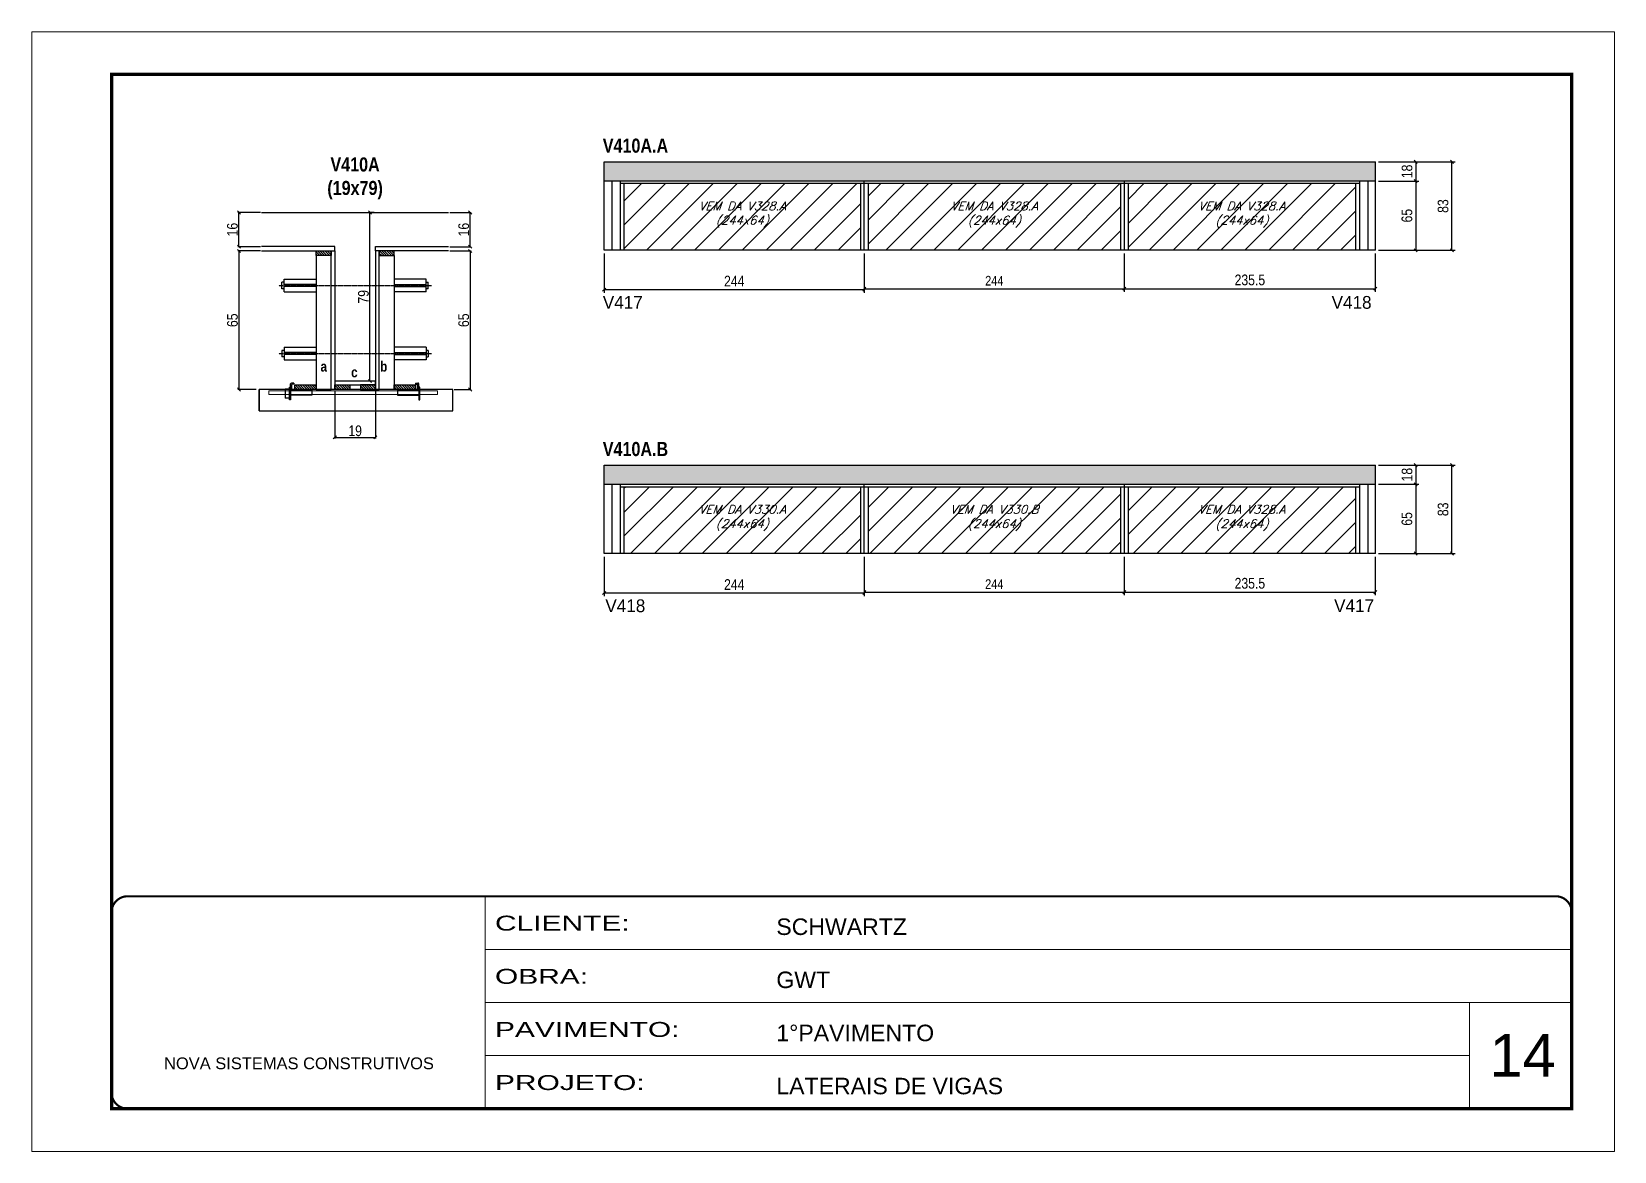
# Model space of a CAD drawing. Extents: x 13154 to 22413, y 1253 to 30260.
# Drawn here: x 14753 to 16238, y 25373 to 26423 of the extents above; entities that cross this region are included whole.
import ezdxf

# ---------------------------------------------------------------- set-up
doc = ezdxf.new("R2010")
doc.units = 0
for name, pattern in [('CONTINUO', [0]), ('DASHED', [0.75, 0.5, -0.25]), ('HIDDEN', [0.375, 0.25, -0.125])]:
    doc.linetypes.add(name, pattern=pattern)
for name, color, linetype in [('5', 5, 'Continuous'), ('barrote', 251, 'Continuous'), ('COTA', 241, 'Continuous'), ('detalhes', 4, 'Continuous'), ('NOMENCLATURA', 7, 'Continuous'), ('Painéis', 200, 'Continuous'), ('presilha', 1, 'Continuous'), ('SARR_2.2x10', 60, 'Continuous'), ('SARR_2.2x7', 40, 'Continuous'), ('SARR_3.5x7', 81, 'Continuous'), ('TENSOR', 3, 'Continuous'), ('texto', 7, 'Continuous')]:
    doc.layers.add(name, color=color, linetype=linetype)
for name, color, linetype, lineweight in [('CARIMBO', 255, 'Continuous', 9), ('CONCRETO', 251, 'Continuous', 25), ('Folhas', 255, 'Continuous', 9), ('Hachura', 251, 'Continuous', 9), ('SARRAFO DE PRESSAO', 251, 'DASHED', 9), ('SCO-___-LAJ', 2, 'Continuous', 0)]:
    doc.layers.add(name, color=color, linetype=linetype, lineweight=lineweight)
doc.styles.add('ARIAL', font='arial.ttf')
doc.styles.add('COTA TECNICA', font='techl___.ttf', dxfattribs={"height": 10})
doc.styles.add('COTA TECNICA 2X', font='techl___.ttf', dxfattribs={"height": 10})
doc.styles.add('COTA TECNICA-50', font='techl___.ttf', dxfattribs={"height": 9})
doc.styles.add('Romans', font='romans.shx')
doc.styles.add('ROMAS860', font='ROMAS860.SHX')
doc.styles.add('TECNICA', font='techb___.ttf', dxfattribs={"height": 10})
doc.styles.add('Tecnologia', font='')
doc.styles.get('Tecnologia').set_extended_font_data('Forgotten Futurist')
doc.dimstyles.new('COTA PAINEL-50', dxfattribs={"dimtxt": 9, "dimasz": 3, "dimexe": 3, "dimexo": 3, "dimgap": 3, "dimtad": 1, "dimdec": 1, "dimzin": 12, "dimdsep": 46, "dimtxsty": 'COTA TECNICA-50', "dimblk1": 'OBLIQUE', "dimblk2": 'OBLIQUE', "dimsah": 1, "dimcen": 0.9, "dimclrd": 4, "dimclre": 4, "dimclrt": 240, "dimadec": 1, "dimazin": 3, "dimtfac": 1, "dimtdec": 1, "dimtmove": 0, "dimatfit": 3, "dimfxl": 1, "dimtolj": 1, "dimtzin": 12, "dimarcsym": 0})
doc.dimstyles.new('PAINEL', dxfattribs={"dimtxt": 10, "dimasz": 3, "dimexe": 3, "dimexo": 3, "dimgap": 3, "dimtad": 1, "dimdec": 1, "dimzin": 12, "dimdsep": 46, "dimtxsty": 'COTA TECNICA', "dimblk1": 'OBLIQUE', "dimblk2": 'OBLIQUE', "dimsah": 1, "dimcen": 0.9, "dimclrd": 4, "dimclre": 4, "dimclrt": 240, "dimadec": 1, "dimazin": 3, "dimtfac": 1, "dimtdec": 1, "dimtmove": 0, "dimatfit": 3, "dimfxl": 1, "dimtolj": 1, "dimtzin": 12, "dimarcsym": 0})
doc.dimstyles.new('SECAO', dxfattribs={"dimscale": 0.333333, "dimtxt": 5, "dimasz": 9, "dimexe": 3, "dimexo": 3, "dimgap": 3, "dimtad": 1, "dimdec": 1, "dimlfac": 0.5, "dimzin": 12, "dimdsep": 46, "dimtxsty": 'COTA TECNICA 2X', "dimblk1": 'OBLIQUE', "dimblk2": 'OBLIQUE', "dimsah": 1, "dimcen": 0.9, "dimclrd": 4, "dimclre": 4, "dimclrt": 240, "dimadec": 1, "dimazin": 3, "dimtfac": 1, "dimtdec": 1, "dimtmove": 0, "dimatfit": 3, "dimfxl": 1, "dimtolj": 1, "dimtzin": 12, "dimarcsym": 0})

msp = doc.modelspace()

# ---------------------------------------------------------------- texts
at = {"layer": '5', "linetype": 'Continuous', "style": 'ROMAS860'}
for s, rotation, p in [('V417', 0.00004, (15288.8, 26163.56)), ('V418', 0.00004, (15972.6, 26163.56)), ('V418', 359.99996, (15291.17, 25879.07)), ('V417', 359.99996, (15974.96, 25879.07))]:
    msp.add_text(s, height=12, rotation=rotation, dxfattribs=at).set_placement(p)
at = {"layer": 'CARIMBO', "style": 'ARIAL'}
msp.add_text('14', height=40, dxfattribs=at).set_placement((16120.74, 25443.59))
at = {"layer": 'detalhes', "style": 'TECNICA'}
for s, p in [('a', (15023.88, 26104.72)), ('c', (15052.6, 26099.3)), ('b', (15079.85, 26104.71))]:
    msp.add_text(s, height=9.6, dxfattribs=at).set_placement(p)
at = {"layer": 'NOMENCLATURA', "style": 'TECNICA'}
for s, p in [('V410A.A', (15288.76, 26309.96)), ('V410A.B', (15288.76, 26025.47))]:
    msp.add_text(s, height=13.2, dxfattribs=at).set_placement(p)
at = {"layer": 'NOMENCLATURA', "insert": (15056.35, 26305.52), "char_height": 13.2, "attachment_point": 2, "style": 'TECNICA'}
msp.add_mtext_dynamic_manual_height_columns('V410A\\P(19x79)', width=300.2766, gutter_width=1, heights=[0], dxfattribs=at)
at = {"layer": 'texto', "color": 2, "char_height": 8, "attachment_point": 5, "style": 'Romans'}
for s, insert in [('{\\Q19;\\C256;VEM DA V328.A^J(244x64)}', (15419.63, 26251.94)), ('{\\Q19;\\C256;VEM DA V328.A^J(244x64)}', (15656.13, 26251.94)), ('{\\Q19;\\C256;VEM DA V328.A^J(244x64)}', (15888.38, 26251.94)), ('{\\Q19;\\C256;VEM DA V330.A^J(244x64)}', (15419.63, 25967.45)), ('{\\Q19;\\C256;VEM DA V330.B^J(244x64)}', (15656.13, 25967.45)), ('{\\Q19;\\C256;VEM DA V328.A^J(244x64)}', (15888.38, 25967.45))]:
    msp.add_mtext(s, dxfattribs=dict(at, insert=insert))

# ---------------------------------------------------------------- blocks, each defined once
blk = doc.blocks.new('9999999999')
at = {"color": 30, "linetype": 'CONTINUO'}
for p, q in [((98564.6, 34230.2), (98564.6, 34429.4)), ((98564.6, 34379.6), (99584, 34379.6)), ((98564.6, 34329.8), (99488, 34329.8)), ((99584, 34329.8), (99488, 34329.8)), ((99488, 34329.8), (99488, 34230.2)), ((98564.6, 34280), (99488, 34280))]:
    blk.add_line(p, q, dxfattribs=at)
at = {"color": 30, "linetype": 'CONTINUO', "const_width": 2}
blk.add_lwpolyline([(99584, 34230.2), (99584, 34414.4, 0.414214), (99569, 34429.4), (98229, 34429.4, 0.414214), (98214, 34414.4), (98214, 34245.2, 0.414214), (98229, 34230.2), (99584, 34230.2)], format="xyb", dxfattribs=at)
at = {"layer": 'Folhas'}
blk.add_lwpolyline([(98139, 34190.2), (99624, 34190.2), (99624, 35240.2), (98139, 35240.2)], close=True, dxfattribs=at)
at = {"layer": 'Folhas', "color": 30, "const_width": 3}
blk.add_lwpolyline([(98214, 34230.2), (99584, 34230.2), (99584, 35200.2), (98214, 35200.2)], close=True, dxfattribs=at)
at = {"color": 7, "linetype": 'Continuous', "ltscale": 5, "style": 'ARIAL'}
for s, height, p in [('SCHWARTZ', 15.48, (98837.7, 34393.1)), ('GWT', 15.48, (98837.7, 34343.3)), ('1°PAVIMENTO', 15.483, (98837.7, 34293.5)), ('NOVA SISTEMAS CONSTRUTIVOS', 11.059, (98263.2, 34267.2)), ('LATERAIS DE VIGAS', 15.483, (98837.7, 34243.7))]:
    blk.add_text(s, height=height, dxfattribs=at).set_placement(p)
at = {"layer": 'Folhas', "color": 7, "style": 'Tecnologia', "width": 1.5}
for s, p in [('CLIENTE:', (98573.7, 34397.2)), ('OBRA:', (98573.7, 34347.3)), ('PAVIMENTO:', (98573.7, 34297.5)), ('PROJETO:', (98573.7, 34247.7))]:
    blk.add_text(s, height=14, dxfattribs=at).set_placement(p)
blk = doc.blocks.new('PRESILHA METÁLICA 1')
at = {"layer": 'presilha'}
for p, q in [((0, 13), (6, 13)), ((0, 13), (0, 0)), ((6, 0), (0, 0)), ((6, 15.5), (7.5, 15.5)), ((6, -2.5), (6, 15.5)), ((6, 13), (6, 0)), ((7.5, 10.6), (7.5, 19.9)), ((7.5, 15.5), (7.5, -2.5)), ((37.5, 4.1), (7.5, 4.1)), ((12, 21), (8.6, 21)), ((9, 11.6), (9, 18.9)), ((12, 19.5), (9.6, 19.5)), ((37.5, 11), (9.6, 11)), ((12, 21), (12, 19.5)), ((37.5, 11), (37.5, 4.1)), ((7.5, -2.5), (6, -2.5))]:
    blk.add_line(p, q, dxfattribs=at)
for centre, radius, start, end in [((8.6, 19.9), 1.14, 90, 180), ((9.6, 18.9), 0.57, 90, 180), ((9.6, 11.6), 0.57, 180, 270)]:
    blk.add_arc(centre, radius, start, end, dxfattribs=at)
blk = doc.blocks.new('PRESILHA METÁLICA 2')
at = {"layer": 'presilha'}
for p, q in [((-5.2, 23.5), (-5.2, 22)), ((-5.2, 23.5), (-1.9, 23.5)), ((-0.8, 14.6), (-0.8, 22.4)), ((-30.8, 13.5), (-30.8, 6.6)), ((-30.8, 13.5), (-2.8, 13.5)), ((-30.8, 6.6), (-0.8, 6.6)), ((-5.2, 22), (-2.8, 22)), ((-2.2, 14.1), (-2.2, 21.4)), ((0.8, 18), (-0.8, 18)), ((-0.8, 18), (-0.8, 0)), ((-0.8, 0), (0.8, 0)), ((0.8, 0), (0.8, 18))]:
    blk.add_line(p, q, dxfattribs=at)
for centre, radius, start, end in [((-1.9, 22.4), 1.14, 0, 90), ((-2.8, 21.4), 0.57, 0, 90), ((-2.8, 14.1), 0.57, 270, 0)]:
    blk.add_arc(centre, radius, start, end, dxfattribs=at)
blk = doc.blocks.new('_Oblique')
at = {"color": 0, "linetype": 'ByBlock', "lineweight": -2}
blk.add_line((-0.5, -0.5), (0.5, 0.5), dxfattribs=at)
blk = doc.blocks.new('*D1392')
at = {"layer": 'COTA', "color": 4, "lineweight": -2, "transparency": 16777216}
for p, q in [((15145.1, 26217.8), (15165.4, 26217.8)), ((15164.4, 26217.8), (15164.4, 26087.8)), ((15149.2, 26087.8), (15165.4, 26087.8))]:
    blk.add_line(p, q, dxfattribs=at)
at = {"layer": 'Defpoints', "color": 0, "transparency": 16777216}
for p in [(15144.1, 26217.8), (15148.2, 26087.8), (15164.4, 26087.8)]:
    blk.add_point(p, dxfattribs=at)
at = {"layer": 'COTA', "color": 4, "lineweight": -2, "transparency": 16777216, "xscale": 3, "yscale": 3, "zscale": 3}
for p, rotation in [((15164.4, 26217.8), 90), ((15164.4, 26087.8), 270)]:
    blk.add_blockref('_Oblique', p, dxfattribs=dict(at, rotation=rotation))
at = {"layer": 'COTA', "color": 240, "transparency": 16777216, "insert": (15158.3, 26152.8), "char_height": 10, "attachment_point": 5, "rotation": 90, "style": 'COTA TECNICA 2X'}
blk.add_mtext('\\A1;65', dxfattribs=at)
blk = doc.blocks.new('*D1393')
at = {"layer": 'COTA', "color": 4, "lineweight": -2, "transparency": 16777216}
for p, q in [((15145.1, 26253.8), (15165.4, 26253.8)), ((15164.4, 26221.8), (15164.4, 26253.8)), ((15145.1, 26221.8), (15165.4, 26221.8))]:
    blk.add_line(p, q, dxfattribs=at)
at = {"layer": 'Defpoints', "color": 0, "transparency": 16777216}
for p in [(15144.1, 26253.8), (15164.4, 26253.8), (15144.1, 26221.8)]:
    blk.add_point(p, dxfattribs=at)
at = {"layer": 'COTA', "color": 4, "lineweight": -2, "transparency": 16777216, "xscale": 3, "yscale": 3, "zscale": 3}
for p, rotation in [((15164.4, 26253.8), 90), ((15164.4, 26221.8), 270)]:
    blk.add_blockref('_Oblique', p, dxfattribs=dict(at, rotation=rotation))
at = {"layer": 'COTA', "color": 240, "transparency": 16777216, "insert": (15158.3, 26237.8), "char_height": 10, "attachment_point": 5, "rotation": 90, "style": 'COTA TECNICA 2X'}
blk.add_mtext('\\A1;16', dxfattribs=at)
blk = doc.blocks.new('*D1394')
at = {"layer": 'COTA', "color": 4, "lineweight": -2, "transparency": 16777216}
for p, q in [((14967.7, 26217.8), (14946.4, 26217.8)), ((14947.4, 26217.8), (14947.4, 26087.8)), ((14963.5, 26087.8), (14946.4, 26087.8))]:
    blk.add_line(p, q, dxfattribs=at)
at = {"layer": 'Defpoints', "color": 0, "transparency": 16777216}
for p in [(14968.7, 26217.8), (14947.4, 26087.8), (14964.5, 26087.8)]:
    blk.add_point(p, dxfattribs=at)
at = {"layer": 'COTA', "color": 4, "lineweight": -2, "transparency": 16777216, "xscale": 3, "yscale": 3, "zscale": 3}
for p, rotation in [((14947.4, 26217.8), 90), ((14947.4, 26087.8), 270)]:
    blk.add_blockref('_Oblique', p, dxfattribs=dict(at, rotation=rotation))
at = {"layer": 'COTA', "color": 240, "transparency": 16777216, "insert": (14941.3, 26152.8), "char_height": 10, "attachment_point": 5, "rotation": 90, "style": 'COTA TECNICA 2X'}
blk.add_mtext('\\A1;65', dxfattribs=at)
blk = doc.blocks.new('*D1395')
at = {"layer": 'COTA', "color": 4, "lineweight": -2, "transparency": 16777216}
for p, q in [((15074.4, 26253.8), (15069.3, 26253.8)), ((15070.3, 26095.8), (15070.3, 26253.8)), ((15074.4, 26095.8), (15069.3, 26095.8))]:
    blk.add_line(p, q, dxfattribs=at)
at = {"layer": 'Defpoints', "color": 0, "transparency": 16777216}
for p in [(15070.3, 26253.8), (15075.4, 26253.8), (15075.4, 26095.8)]:
    blk.add_point(p, dxfattribs=at)
at = {"layer": 'COTA', "color": 4, "lineweight": -2, "transparency": 16777216, "xscale": 3, "yscale": 3, "zscale": 3}
for p, rotation in [((15070.3, 26253.8), 90), ((15070.3, 26095.8), 270)]:
    blk.add_blockref('_Oblique', p, dxfattribs=dict(at, rotation=rotation))
at = {"layer": 'COTA', "color": 240, "transparency": 16777216, "insert": (15064.2, 26174.8), "char_height": 10, "attachment_point": 5, "rotation": 90, "style": 'COTA TECNICA 2X'}
blk.add_mtext('\\A1;79', dxfattribs=at)
blk = doc.blocks.new('*D1396')
at = {"layer": 'COTA', "color": 4, "lineweight": -2, "transparency": 16777216}
for p, q in [((14967.7, 26253.8), (14946.4, 26253.8)), ((14947.4, 26221.8), (14947.4, 26253.8)), ((14967.7, 26221.8), (14946.4, 26221.8))]:
    blk.add_line(p, q, dxfattribs=at)
at = {"layer": 'Defpoints', "color": 0, "transparency": 16777216}
for p in [(14947.4, 26253.8), (14968.7, 26253.8), (14968.7, 26221.8)]:
    blk.add_point(p, dxfattribs=at)
at = {"layer": 'COTA', "color": 4, "lineweight": -2, "transparency": 16777216, "xscale": 3, "yscale": 3, "zscale": 3}
for p, rotation in [((14947.4, 26253.8), 90), ((14947.4, 26221.8), 270)]:
    blk.add_blockref('_Oblique', p, dxfattribs=dict(at, rotation=rotation))
at = {"layer": 'COTA', "color": 240, "transparency": 16777216, "insert": (14941.3, 26237.8), "char_height": 10, "attachment_point": 5, "rotation": 90, "style": 'COTA TECNICA 2X'}
blk.add_mtext('\\A1;16', dxfattribs=at)
blk = doc.blocks.new('*D1397')
at = {"layer": 'COTA', "color": 4, "lineweight": -2, "transparency": 16777216}
for p, q in [((15037.4, 26086.8), (15037.4, 26042)), ((15075.4, 26086.8), (15075.4, 26042)), ((15037.4, 26043), (15075.4, 26043))]:
    blk.add_line(p, q, dxfattribs=at)
at = {"layer": 'Defpoints', "color": 0, "transparency": 16777216}
for p in [(15037.4, 26087.8), (15075.4, 26087.8), (15075.4, 26043)]:
    blk.add_point(p, dxfattribs=at)
at = {"layer": 'COTA', "color": 4, "lineweight": -2, "transparency": 16777216, "xscale": 3, "yscale": 3, "zscale": 3, "rotation": 180}
blk.add_blockref('_Oblique', (15037.4, 26043), dxfattribs=at)
at = {"layer": 'COTA', "color": 4, "lineweight": -2, "transparency": 16777216, "xscale": 3, "yscale": 3, "zscale": 3}
blk.add_blockref('_Oblique', (15075.4, 26043), dxfattribs=at)
at = {"layer": 'COTA', "color": 240, "transparency": 16777216, "insert": (15056.4, 26049.1), "char_height": 10, "attachment_point": 5, "style": 'COTA TECNICA 2X'}
blk.add_mtext('\\A1;19', dxfattribs=at)
blk = doc.blocks.new('*D1398')
at = {"layer": 'COTA', "color": 4, "linetype": 'ByBlock', "lineweight": -2, "transparency": 16777216}
for p, q in [((15534.1, 26215.4), (15534.1, 26179.4)), ((15778.1, 26215.4), (15778.1, 26179.4)), ((15534.1, 26182.4), (15778.1, 26182.4))]:
    blk.add_line(p, q, dxfattribs=at)
at = {"layer": 'Defpoints', "color": 0, "linetype": 'ByBlock', "transparency": 16777216}
for p in [(15534.1, 26218.4), (15778.1, 26218.4), (15778.1, 26182.4)]:
    blk.add_point(p, dxfattribs=at)
at = {"layer": 'COTA', "color": 4, "linetype": 'ByBlock', "lineweight": -2, "transparency": 16777216, "xscale": 3, "yscale": 3, "zscale": 3, "rotation": 180}
blk.add_blockref('_Oblique', (15534.1, 26182.4), dxfattribs=at)
at = {"layer": 'COTA', "color": 4, "linetype": 'ByBlock', "lineweight": -2, "transparency": 16777216, "xscale": 3, "yscale": 3, "zscale": 3}
blk.add_blockref('_Oblique', (15778.1, 26182.4), dxfattribs=at)
at = {"layer": 'COTA', "color": 240, "linetype": 'ByBlock', "transparency": 16777216, "insert": (15656.1, 26189.9), "char_height": 9, "attachment_point": 5, "style": 'COTA TECNICA-50'}
blk.add_mtext('\\A1;244', dxfattribs=at)
blk = doc.blocks.new('*D1400')
at = {"layer": 'COTA', "color": 4, "linetype": 'ByBlock', "lineweight": -2, "transparency": 16777216}
for p, q in [((15290.1, 26215.4), (15290.1, 26178.5)), ((15534.1, 26215.4), (15534.1, 26178.5)), ((15534.1, 26181.5), (15290.1, 26181.5))]:
    blk.add_line(p, q, dxfattribs=at)
at = {"layer": 'Defpoints', "color": 0, "linetype": 'ByBlock', "transparency": 16777216}
for p in [(15290.1, 26218.4), (15534.1, 26218.4), (15290.1, 26181.5)]:
    blk.add_point(p, dxfattribs=at)
at = {"layer": 'COTA', "color": 4, "linetype": 'ByBlock', "lineweight": -2, "transparency": 16777216, "xscale": 3, "yscale": 3, "zscale": 3, "rotation": 180}
blk.add_blockref('_Oblique', (15290.1, 26181.5), dxfattribs=at)
at = {"layer": 'COTA', "color": 4, "linetype": 'ByBlock', "lineweight": -2, "transparency": 16777216, "xscale": 3, "yscale": 3, "zscale": 3}
blk.add_blockref('_Oblique', (15534.1, 26181.5), dxfattribs=at)
at = {"layer": 'COTA', "color": 240, "linetype": 'ByBlock', "transparency": 16777216, "insert": (15412.1, 26189.5), "char_height": 10, "attachment_point": 5, "style": 'COTA TECNICA'}
blk.add_mtext('\\A1;244', dxfattribs=at)
blk = doc.blocks.new('*D1401')
at = {"layer": 'COTA', "color": 4, "linetype": 'ByBlock', "lineweight": -2, "transparency": 16777216}
for p, q in [((15778.1, 26215.4), (15778.1, 26179.4)), ((16013.6, 26215.4), (16013.6, 26179.4)), ((15778.1, 26182.4), (16013.6, 26182.4))]:
    blk.add_line(p, q, dxfattribs=at)
at = {"layer": 'Defpoints', "color": 0, "linetype": 'ByBlock', "transparency": 16777216}
for p in [(15778.1, 26218.4), (16013.6, 26218.4), (16013.6, 26182.4)]:
    blk.add_point(p, dxfattribs=at)
at = {"layer": 'COTA', "color": 4, "linetype": 'ByBlock', "lineweight": -2, "transparency": 16777216, "xscale": 3, "yscale": 3, "zscale": 3, "rotation": 180}
blk.add_blockref('_Oblique', (15778.1, 26182.4), dxfattribs=at)
at = {"layer": 'COTA', "color": 4, "linetype": 'ByBlock', "lineweight": -2, "transparency": 16777216, "xscale": 3, "yscale": 3, "zscale": 3}
blk.add_blockref('_Oblique', (16013.6, 26182.4), dxfattribs=at)
at = {"layer": 'COTA', "color": 240, "linetype": 'ByBlock', "transparency": 16777216, "insert": (15895.9, 26190.6), "char_height": 10, "attachment_point": 5, "style": 'COTA TECNICA'}
blk.add_mtext('\\A1;235.5', dxfattribs=at)
blk = doc.blocks.new('*D1399')
at = {"layer": 'COTA', "color": 4, "linetype": 'ByBlock', "lineweight": -2, "transparency": 16777216}
for p, q in [((16016.6, 26283.4), (16054.5, 26283.4)), ((16051.5, 26283.4), (16051.5, 26218.4)), ((16016.6, 26218.4), (16054.5, 26218.4))]:
    blk.add_line(p, q, dxfattribs=at)
at = {"layer": 'Defpoints', "color": 0, "linetype": 'ByBlock', "transparency": 16777216}
for p in [(16013.6, 26283.4), (16013.6, 26218.4), (16051.5, 26218.4)]:
    blk.add_point(p, dxfattribs=at)
at = {"layer": 'COTA', "color": 4, "linetype": 'ByBlock', "lineweight": -2, "transparency": 16777216, "xscale": 3, "yscale": 3, "zscale": 3}
for p, rotation in [((16051.5, 26283.4), 90), ((16051.5, 26218.4), 270)]:
    blk.add_blockref('_Oblique', p, dxfattribs=dict(at, rotation=rotation))
at = {"layer": 'COTA', "color": 240, "linetype": 'ByBlock', "transparency": 16777216, "insert": (16043.3, 26250.9), "char_height": 10, "attachment_point": 5, "rotation": 90, "style": 'COTA TECNICA'}
blk.add_mtext('\\A1;65', dxfattribs=at)
blk = doc.blocks.new('*D1402')
at = {"layer": 'COTA', "color": 4, "linetype": 'ByBlock', "lineweight": -2, "transparency": 16777216}
for p, q in [((16016.6, 26301.4), (16088.5, 26301.4)), ((16085.5, 26218.4), (16085.5, 26301.4)), ((16016.6, 26218.4), (16088.5, 26218.4))]:
    blk.add_line(p, q, dxfattribs=at)
at = {"layer": 'Defpoints', "color": 0, "linetype": 'ByBlock', "transparency": 16777216}
for p in [(16013.6, 26301.4), (16085.5, 26301.4), (16013.6, 26218.4)]:
    blk.add_point(p, dxfattribs=at)
at = {"layer": 'COTA', "color": 4, "linetype": 'ByBlock', "lineweight": -2, "transparency": 16777216, "xscale": 3, "yscale": 3, "zscale": 3}
for p, rotation in [((16085.5, 26301.4), 90), ((16085.5, 26218.4), 270)]:
    blk.add_blockref('_Oblique', p, dxfattribs=dict(at, rotation=rotation))
at = {"layer": 'COTA', "color": 240, "linetype": 'ByBlock', "transparency": 16777216, "insert": (16077.2, 26259.9), "char_height": 10, "attachment_point": 5, "rotation": 90, "style": 'COTA TECNICA'}
blk.add_mtext('\\A1;83', dxfattribs=at)
blk = doc.blocks.new('*D1403')
at = {"layer": 'COTA', "color": 4, "lineweight": -2, "transparency": 16777216}
for p, q in [((16016.6, 26301.4), (16054.5, 26301.4)), ((16051.5, 26301.4), (16051.5, 26283.4)), ((16016.6, 26283.4), (16054.5, 26283.4))]:
    blk.add_line(p, q, dxfattribs=at)
at = {"layer": 'Defpoints', "color": 0, "transparency": 16777216}
for p in [(16013.6, 26301.4), (16013.6, 26283.4), (16051.5, 26283.4)]:
    blk.add_point(p, dxfattribs=at)
at = {"layer": 'COTA', "color": 4, "lineweight": -2, "transparency": 16777216, "xscale": 3, "yscale": 3, "zscale": 3}
for p, rotation in [((16051.5, 26301.4), 90), ((16051.5, 26283.4), 270)]:
    blk.add_blockref('_Oblique', p, dxfattribs=dict(at, rotation=rotation))
at = {"layer": 'COTA', "color": 240, "transparency": 16777216, "insert": (16043.4, 26292.4), "char_height": 10, "attachment_point": 5, "rotation": 90, "style": 'COTA TECNICA'}
blk.add_mtext('\\A1;18', dxfattribs=at)
blk = doc.blocks.new('*D1404')
at = {"layer": 'COTA', "color": 4, "linetype": 'ByBlock', "lineweight": -2, "transparency": 16777216}
for p, q in [((15534.1, 25931), (15534.1, 25894.9)), ((15778.1, 25931), (15778.1, 25894.9)), ((15534.1, 25897.9), (15778.1, 25897.9))]:
    blk.add_line(p, q, dxfattribs=at)
at = {"layer": 'Defpoints', "color": 0, "linetype": 'ByBlock', "transparency": 16777216}
for p in [(15534.1, 25934), (15778.1, 25934), (15778.1, 25897.9)]:
    blk.add_point(p, dxfattribs=at)
at = {"layer": 'COTA', "color": 4, "linetype": 'ByBlock', "lineweight": -2, "transparency": 16777216, "xscale": 3, "yscale": 3, "zscale": 3, "rotation": 180}
blk.add_blockref('_Oblique', (15534.1, 25897.9), dxfattribs=at)
at = {"layer": 'COTA', "color": 4, "linetype": 'ByBlock', "lineweight": -2, "transparency": 16777216, "xscale": 3, "yscale": 3, "zscale": 3}
blk.add_blockref('_Oblique', (15778.1, 25897.9), dxfattribs=at)
at = {"layer": 'COTA', "color": 240, "linetype": 'ByBlock', "transparency": 16777216, "insert": (15656.1, 25905.4), "char_height": 9, "attachment_point": 5, "style": 'COTA TECNICA-50'}
blk.add_mtext('\\A1;244', dxfattribs=at)
blk = doc.blocks.new('*D1407')
at = {"layer": 'COTA', "color": 4, "linetype": 'ByBlock', "lineweight": -2, "transparency": 16777216}
for p, q in [((15290.1, 25931), (15290.1, 25894)), ((15534.1, 25931), (15534.1, 25894)), ((15534.1, 25897), (15290.1, 25897))]:
    blk.add_line(p, q, dxfattribs=at)
at = {"layer": 'Defpoints', "color": 0, "linetype": 'ByBlock', "transparency": 16777216}
for p in [(15290.1, 25934), (15534.1, 25934), (15290.1, 25897)]:
    blk.add_point(p, dxfattribs=at)
at = {"layer": 'COTA', "color": 4, "linetype": 'ByBlock', "lineweight": -2, "transparency": 16777216, "xscale": 3, "yscale": 3, "zscale": 3, "rotation": 180}
blk.add_blockref('_Oblique', (15290.1, 25897), dxfattribs=at)
at = {"layer": 'COTA', "color": 4, "linetype": 'ByBlock', "lineweight": -2, "transparency": 16777216, "xscale": 3, "yscale": 3, "zscale": 3}
blk.add_blockref('_Oblique', (15534.1, 25897), dxfattribs=at)
at = {"layer": 'COTA', "color": 240, "linetype": 'ByBlock', "transparency": 16777216, "insert": (15412.1, 25905), "char_height": 10, "attachment_point": 5, "style": 'COTA TECNICA'}
blk.add_mtext('\\A1;244', dxfattribs=at)
blk = doc.blocks.new('*D1408')
at = {"layer": 'COTA', "color": 4, "linetype": 'ByBlock', "lineweight": -2, "transparency": 16777216}
for p, q in [((15778.1, 25931), (15778.1, 25894.9)), ((16013.6, 25931), (16013.6, 25894.9)), ((15778.1, 25897.9), (16013.6, 25897.9))]:
    blk.add_line(p, q, dxfattribs=at)
at = {"layer": 'Defpoints', "color": 0, "linetype": 'ByBlock', "transparency": 16777216}
for p in [(15778.1, 25934), (16013.6, 25934), (16013.6, 25897.9)]:
    blk.add_point(p, dxfattribs=at)
at = {"layer": 'COTA', "color": 4, "linetype": 'ByBlock', "lineweight": -2, "transparency": 16777216, "xscale": 3, "yscale": 3, "zscale": 3, "rotation": 180}
blk.add_blockref('_Oblique', (15778.1, 25897.9), dxfattribs=at)
at = {"layer": 'COTA', "color": 4, "linetype": 'ByBlock', "lineweight": -2, "transparency": 16777216, "xscale": 3, "yscale": 3, "zscale": 3}
blk.add_blockref('_Oblique', (16013.6, 25897.9), dxfattribs=at)
at = {"layer": 'COTA', "color": 240, "linetype": 'ByBlock', "transparency": 16777216, "insert": (15895.9, 25906.1), "char_height": 10, "attachment_point": 5, "style": 'COTA TECNICA'}
blk.add_mtext('\\A1;235.5', dxfattribs=at)
blk = doc.blocks.new('*D1405')
at = {"layer": 'COTA', "color": 4, "linetype": 'ByBlock', "lineweight": -2, "transparency": 16777216}
for p, q in [((16016.6, 25999), (16054.5, 25999)), ((16051.5, 25999), (16051.5, 25934)), ((16016.6, 25934), (16054.5, 25934))]:
    blk.add_line(p, q, dxfattribs=at)
at = {"layer": 'Defpoints', "color": 0, "linetype": 'ByBlock', "transparency": 16777216}
for p in [(16013.6, 25999), (16013.6, 25934), (16051.5, 25934)]:
    blk.add_point(p, dxfattribs=at)
at = {"layer": 'COTA', "color": 4, "linetype": 'ByBlock', "lineweight": -2, "transparency": 16777216, "xscale": 3, "yscale": 3, "zscale": 3}
for p, rotation in [((16051.5, 25999), 90), ((16051.5, 25934), 270)]:
    blk.add_blockref('_Oblique', p, dxfattribs=dict(at, rotation=rotation))
at = {"layer": 'COTA', "color": 240, "linetype": 'ByBlock', "transparency": 16777216, "insert": (16043.3, 25966.5), "char_height": 10, "attachment_point": 5, "rotation": 90, "style": 'COTA TECNICA'}
blk.add_mtext('\\A1;65', dxfattribs=at)
blk = doc.blocks.new('*D1409')
at = {"layer": 'COTA', "color": 4, "linetype": 'ByBlock', "lineweight": -2, "transparency": 16777216}
for p, q in [((16016.6, 26017), (16088.5, 26017)), ((16085.5, 25934), (16085.5, 26017)), ((16016.6, 25934), (16088.5, 25934))]:
    blk.add_line(p, q, dxfattribs=at)
at = {"layer": 'Defpoints', "color": 0, "linetype": 'ByBlock', "transparency": 16777216}
for p in [(16013.6, 26017), (16085.5, 26017), (16013.6, 25934)]:
    blk.add_point(p, dxfattribs=at)
at = {"layer": 'COTA', "color": 4, "linetype": 'ByBlock', "lineweight": -2, "transparency": 16777216, "xscale": 3, "yscale": 3, "zscale": 3}
for p, rotation in [((16085.5, 26017), 90), ((16085.5, 25934), 270)]:
    blk.add_blockref('_Oblique', p, dxfattribs=dict(at, rotation=rotation))
at = {"layer": 'COTA', "color": 240, "linetype": 'ByBlock', "transparency": 16777216, "insert": (16077.2, 25975.5), "char_height": 10, "attachment_point": 5, "rotation": 90, "style": 'COTA TECNICA'}
blk.add_mtext('\\A1;83', dxfattribs=at)
blk = doc.blocks.new('*D1406')
at = {"layer": 'COTA', "color": 4, "lineweight": -2, "transparency": 16777216}
for p, q in [((16016.6, 26017), (16054.5, 26017)), ((16051.5, 26017), (16051.5, 25999)), ((16016.6, 25999), (16054.5, 25999))]:
    blk.add_line(p, q, dxfattribs=at)
at = {"layer": 'Defpoints', "color": 0, "transparency": 16777216}
for p in [(16013.6, 26017), (16013.6, 25999), (16051.5, 25999)]:
    blk.add_point(p, dxfattribs=at)
at = {"layer": 'COTA', "color": 4, "lineweight": -2, "transparency": 16777216, "xscale": 3, "yscale": 3, "zscale": 3}
for p, rotation in [((16051.5, 26017), 90), ((16051.5, 25999), 270)]:
    blk.add_blockref('_Oblique', p, dxfattribs=dict(at, rotation=rotation))
at = {"layer": 'COTA', "color": 240, "transparency": 16777216, "insert": (16043.4, 26008), "char_height": 10, "attachment_point": 5, "rotation": 90, "style": 'COTA TECNICA'}
blk.add_mtext('\\A1;18', dxfattribs=at)

# ---------------------------------------------------------------- dimensions: what is measured, and where the dimension line sits
at = {"layer": 'COTA', "linetype": 'ByBlock'}
for base, p1, p2, angle, picture, middle in [((16085.45, 26301.44), (16013.63, 26218.44), (16013.63, 26301.44), 90, '*D1402', (16077.21, 26259.94)), ((16051.45, 26218.44), (16013.63, 26283.44), (16013.63, 26218.44), 90, '*D1399', (16043.34, 26250.94)), ((15290.13, 26181.45), (15534.13, 26218.44), (15290.13, 26218.44), 180, '*D1400', (15412.13, 26189.53)), ((16085.45, 26016.95), (16013.63, 25933.95), (16013.63, 26016.95), 90, '*D1409', (16077.21, 25975.45)), ((16051.45, 25933.95), (16013.63, 25998.95), (16013.63, 25933.95), 90, '*D1405', (16043.34, 25966.45)), ((15290.13, 25896.97), (15534.13, 25933.95), (15290.13, 25933.95), 180, '*D1407', (15412.13, 25905.04))]:
    dim = msp.add_linear_dim(base=base, p1=p1, p2=p2, angle=angle, dimstyle='PAINEL', dxfattribs=at)
    dim.commit()
    dim.dimension.update_dxf_attribs({"geometry": picture, "text_midpoint": middle})
at = {"layer": 'COTA'}
for base, p1, p2, dimstyle, picture, middle in [((16051.45, 26283.44), (16013.63, 26301.44), (16013.63, 26283.44), 'PAINEL', '*D1403', (16043.36, 26292.44)), ((14947.43, 26253.83), (14968.65, 26221.83), (14968.65, 26253.83), 'SECAO', '*D1396', (14941.33, 26237.83)), ((15070.28, 26253.83), (15075.35, 26095.83), (15075.35, 26253.83), 'SECAO', '*D1395', (15064.18, 26174.83)), ((15164.4, 26253.83), (15144.05, 26221.83), (15144.05, 26253.83), 'SECAO', '*D1393', (15158.3, 26237.83)), ((14947.43, 26087.83, 0), (14968.65, 26217.83), (14964.54, 26087.83, 0), 'SECAO', '*D1394', (14941.32, 26152.83, 0)), ((15164.4, 26087.83, 0), (15144.05, 26217.83), (15148.17, 26087.83, 0), 'SECAO', '*D1392', (15158.29, 26152.83, 0)), ((16051.45, 25998.95), (16013.63, 26016.95), (16013.63, 25998.95), 'PAINEL', '*D1406', (16043.36, 26007.95))]:
    dim = msp.add_linear_dim(base=base, p1=p1, p2=p2, angle=90, dimstyle=dimstyle, dxfattribs=at)
    dim.commit()
    dim.dimension.update_dxf_attribs({"geometry": picture, "text_midpoint": middle})
at = {"layer": 'COTA', "linetype": 'ByBlock'}
for base, p1, p2, picture, middle in [((15778.13, 26182.35), (15534.13, 26218.44), (15778.13, 26218.44), '*D1398', (15656.13, 26189.92)), ((15778.13, 25897.87), (15534.13, 25933.95), (15778.13, 25933.95), '*D1404', (15656.13, 25905.43))]:
    dim = msp.add_linear_dim(base=base, p1=p1, p2=p2, angle=180, dimstyle='COTA PAINEL-50', override={"dimarcsym": 1}, dxfattribs=at)
    dim.commit()
    dim.dimension.update_dxf_attribs({"geometry": picture, "text_midpoint": middle})
for base, p1, p2, picture, middle in [((16013.63, 26182.35), (15778.13, 26218.44), (16013.63, 26218.44), '*D1401', (15895.88, 26190.57)), ((16013.63, 25897.87), (15778.13, 25933.95), (16013.63, 25933.95), '*D1408', (15895.88, 25906.09))]:
    dim = msp.add_linear_dim(base=base, p1=p1, p2=p2, dimstyle='PAINEL', dxfattribs=at)
    dim.commit()
    dim.dimension.update_dxf_attribs({"geometry": picture, "text_midpoint": middle})
at = {"layer": 'COTA'}
dim = msp.add_linear_dim(base=(15075.35, 26043), p1=(15037.35, 26087.83), p2=(15075.35, 26087.83), dimstyle='SECAO', dxfattribs=at)
dim.commit()
dim.dimension.update_dxf_attribs({"geometry": '*D1397', "text_midpoint": (15056.35, 26049.09)})

# ---------------------------------------------------------------- hatches: boundary and pattern name
at = {"layer": 'COTA', "linetype": 'ByBlock'}
h = msp.add_hatch(dxfattribs=at)
h.set_pattern_fill('AR-CONC', color=256, scale=0.03)
h.set_pattern_definition([(50, (-115943.3027, -6532.3693), (5.46554007, -0.47817257), [0.5715, -6.2865]), (355, (-115943.3027, -6532.3693), (-1.05730264, 5.73170536), [0.4572, -5.02921753]), (100.4514447, (-115942.847, -6532.409), (4.40823741, 5.25353256), [0.48570026, -5.34270734]), (46.1842, (-115943.3027, -6530.8453), (8.13237123, -1.26126984), [0.85725, -9.42975]), (96.6355576, (-115942.625, -6530.9504), (7.122124, 7.42278374), [0.7285507, -8.01406824]), (351.184151, (-115943.303, -6530.845), (7.122124, 7.42278374), [0.685799, -7.54379196]), (21, (-115942.5407, -6531.2263), (4.54843174, -3.06795595), [0.5715, -6.2865]), (326, (-115942.5407, -6531.2263), (1.85406085, 5.52563898), [0.4572, -5.0292]), (71.451445, (-115942.1616, -6531.482), (6.40249258, 2.45768307), [0.48570026, -5.34269813]), (37.5, (-115943.3027, -6532.3693), (0.092658098, 2.536651166), [0, -4.96824, 0, -5.1054, 0, -5.04825]), (7.5, (-115943.3027, -6532.3693), (2.004589875, 3.005417245), [0, -2.91084, 0, -4.85394, 0, -1.92405]), (327.5, (-115945.002, -6532.3693), (4.067717855, -0.17186232), [0, -1.905, 0, -5.9436, 0, -7.8867]), (317.5, (-115945.764, -6532.3693), (4.44387544, 0.76279473), [0, -2.4765, 0, -3.94716, 0, -5.6007])])
h.paths.add_polyline_path([(16013.63, 26283.44), (16013.63, 26301.44), (15290.13, 26301.44), (15290.13, 26283.44)])
h = msp.add_hatch(dxfattribs=at)
h.set_pattern_fill('AR-CONC', color=256, scale=0.03)
h.set_pattern_definition([(50, (-115943.3027, -6816.8565), (5.46554007, -0.47817257), [0.5715, -6.2865]), (355, (-115943.3027, -6816.8565), (-1.05730264, 5.73170536), [0.4572, -5.02921753]), (100.4514447, (-115942.847, -6816.8963), (4.40823741, 5.25353256), [0.48570026, -5.34270734]), (46.1842, (-115943.3027, -6815.3325), (8.13237123, -1.26126984), [0.85725, -9.42975]), (96.6355576, (-115942.625, -6815.4376), (7.122124, 7.42278374), [0.7285507, -8.01406824]), (351.184151, (-115943.303, -6815.3325), (7.122124, 7.42278374), [0.685799, -7.54379196]), (21, (-115942.5407, -6815.7135), (4.54843174, -3.06795595), [0.5715, -6.2865]), (326, (-115942.5407, -6815.7135), (1.85406085, 5.52563898), [0.4572, -5.0292]), (71.451445, (-115942.1616, -6815.969), (6.40249258, 2.45768307), [0.48570026, -5.34269813]), (37.5, (-115943.3027, -6816.8565), (0.092658098, 2.536651166), [0, -4.96824, 0, -5.1054, 0, -5.04825]), (7.5, (-115943.3027, -6816.8565), (2.004589875, 3.005417245), [0, -2.91084, 0, -4.85394, 0, -1.92405]), (327.5, (-115945.002, -6816.8565), (4.067717855, -0.17186232), [0, -1.905, 0, -5.9436, 0, -7.8867]), (317.5, (-115945.764, -6816.8565), (4.44387544, 0.76279473), [0, -2.4765, 0, -3.94716, 0, -5.6007])])
h.paths.add_polyline_path([(16013.63, 25998.95), (16013.63, 26016.95), (15290.13, 26016.95), (15290.13, 25998.95)])
at = {"layer": 'Hachura', "linetype": 'ByBlock'}
h = msp.add_hatch(dxfattribs=at)
h.set_pattern_fill('ANSI31', color=256, scale=5)
h.paths.add_polyline_path([(15995.13, 26218.44), (15995.13, 26281.24), (15781.63, 26281.24), (15781.63, 26218.44)])
h.paths.add_polyline_path([(15774.63, 26281.24), (15537.63, 26281.24), (15537.63, 26218.44), (15774.63, 26218.44)])
h.paths.add_polyline_path([(15530.63, 26218.44), (15530.63, 26281.24), (15308.63, 26281.24), (15308.63, 26218.44)])
h = msp.add_hatch(dxfattribs=at)
h.set_pattern_fill('ANSI31', color=256, scale=5)
h.paths.add_polyline_path([(15530.63, 25996.75), (15308.63, 25996.75), (15308.63, 25933.95), (15530.63, 25933.95)])
h.paths.add_polyline_path([(15774.63, 25933.95), (15774.63, 25996.75), (15537.63, 25996.75), (15537.63, 25933.95)])
h.paths.add_polyline_path([(15995.13, 25933.95), (15995.13, 25996.75), (15781.63, 25996.75), (15781.63, 25933.95)])
at = {"layer": 'SARR_2.2x10'}
h = msp.add_hatch(dxfattribs=at)
h.set_pattern_fill('ANSI31', color=256, scale=0.5, angle=90)
h.set_pattern_definition([(135, (48193.2913, -97424.341), (-1.122532015, -1.122532015), [])])
h.paths.add_polyline_path([(14999.75, 26092.23), (14999.75, 26087.83), (15019.75, 26087.83), (15019.75, 26092.23)])
h = msp.add_hatch(dxfattribs=at)
h.set_pattern_fill('ANSI31', color=256, scale=0.5, angle=90)
h.set_pattern_definition([(135, (48286.4913, -97424.341), (-1.122532015, -1.122532015), [])])
h.paths.add_polyline_path([(15092.95, 26092.23), (15092.95, 26087.83), (15112.95, 26087.83), (15112.95, 26092.23)])
at = {"layer": 'SARR_2.2x7'}
h = msp.add_hatch(dxfattribs=at)
h.set_pattern_fill('ANSI31', color=256, scale=0.5, angle=90)
h.set_pattern_definition([(135, (48187.2913, -97298.741), (-1.122532015, -1.122532015), [])])
h.paths.add_polyline_path([(15033.75, 26217.83), (15033.75, 26213.43), (15019.75, 26213.43), (15019.75, 26217.83)])
h = msp.add_hatch(dxfattribs=at)
h.set_pattern_fill('ANSI31', color=256, scale=0.5, angle=90)
h.set_pattern_definition([(135, (48207.2913, -97298.741), (-1.122532015, -1.122532015), [])])
h.paths.add_polyline_path([(15078.95, 26217.83), (15078.95, 26213.43), (15092.95, 26213.43), (15092.95, 26217.83)])
h = msp.add_hatch(dxfattribs=at)
h.set_pattern_fill('ANSI31', color=256, scale=0.5, angle=90)
h.set_pattern_definition([(135, (48272.8913, -97424.341), (-1.122532015, -1.122532015), [])])
h.paths.add_polyline_path([(15051.35, 26087.83), (15051.35, 26092.23), (15037.35, 26092.23), (15037.35, 26087.83)])
h = msp.add_hatch(dxfattribs=at)
h.set_pattern_fill('ANSI31', color=256, scale=0.5, angle=90)
h.set_pattern_definition([(135, (48210.8913, -97424.341), (-1.122532015, -1.122532015), [])])
h.paths.add_polyline_path([(15061.35, 26087.83), (15061.35, 26092.23), (15075.35, 26092.23), (15075.35, 26087.83)])

# ---------------------------------------------------------------- linework, layer by layer
at = {"ltscale": 3}
for p, q in [((14987.75, 26182.42), (14987.75, 26188.42)), ((14989.75, 26188.42), (14987.75, 26188.42)), ((14989.75, 26182.42), (14987.75, 26182.42)), ((14989.75, 26179.42), (14989.75, 26191.42)), ((14989.75, 26191.42), (15019.75, 26191.42)), ((15019.75, 26186.42), (14989.75, 26186.42)), ((15019.75, 26184.42), (14989.75, 26184.42)), ((15122.95, 26191.42), (15092.95, 26191.42)), ((15092.95, 26186.42), (15122.95, 26186.42)), ((15092.95, 26184.42), (15122.95, 26184.42)), ((15122.95, 26179.42), (15122.95, 26191.42)), ((15122.95, 26188.42), (15124.95, 26188.42)), ((15124.95, 26182.42), (15122.95, 26182.42)), ((15124.95, 26182.42), (15124.95, 26188.42)), ((14989.75, 26179.42), (15019.75, 26179.42)), ((15122.95, 26179.42), (15092.95, 26179.42)), ((14987.75, 26124.61), (14987.75, 26118.61)), ((14989.75, 26124.61), (14987.75, 26124.61)), ((14989.75, 26127.61), (14989.75, 26115.61)), ((14989.75, 26127.61), (15019.75, 26127.61)), ((15019.75, 26122.61), (14989.75, 26122.61)), ((15122.95, 26127.61), (15092.95, 26127.61)), ((15092.95, 26122.61), (15122.95, 26122.61)), ((15122.95, 26127.61), (15122.95, 26115.61)), ((15124.95, 26124.61), (15122.95, 26124.61)), ((15124.95, 26124.61), (15124.95, 26118.61)), ((14989.75, 26118.61), (14987.75, 26118.61)), ((15019.75, 26120.61), (14989.75, 26120.61)), ((14989.75, 26115.61), (15019.75, 26115.61)), ((15092.95, 26120.61), (15122.95, 26120.61)), ((15122.95, 26115.61), (15092.95, 26115.61)), ((15122.95, 26118.61), (15124.95, 26118.61))]:
    msp.add_line(p, q, dxfattribs=at)
at = {"layer": 'barrote'}
msp.add_lwpolyline([(14966.3, 26067.83), (15148.21, 26067.83), (15148.21, 26087.83), (14966.3, 26087.83)], close=True, dxfattribs=at)
at = {"layer": 'CONCRETO', "linetype": 'Continuous'}
msp.add_line((14968.65, 26253.83), (15144.05, 26253.83), dxfattribs=at)
at = {"layer": 'COTA', "linetype": 'ByBlock'}
for p, q in [((15290.13, 26283.44), (15290.13, 26301.44)), ((15290.13, 26301.44), (16013.63, 26301.44)), ((16013.63, 26283.44), (16013.63, 26301.44)), ((15290.13, 25998.95), (15290.13, 26016.95)), ((15290.13, 26016.95), (16013.63, 26016.95)), ((16013.63, 25998.95), (16013.63, 26016.95))]:
    msp.add_line(p, q, dxfattribs=at)
at = {"layer": 'detalhes', "color": 250}
msp.add_line((14966.3, 26067.83), (14966.3, 26087.83), dxfattribs=at)
at = {"layer": 'Painéis', "linetype": 'Continuous'}
for p, q in [((15290.13, 26218.44), (15290.13, 26283.44)), ((15290.13, 26283.44), (16013.63, 26283.44)), ((15534.13, 26218.44), (15534.13, 26283.44)), ((15778.13, 26218.44), (15778.13, 26283.44)), ((16013.63, 26218.44), (16013.63, 26283.44)), ((16013.63, 26218.44), (15290.13, 26218.44)), ((15290.13, 25933.95), (15290.13, 25998.95)), ((15290.13, 25998.95), (16013.63, 25998.95)), ((15534.13, 25933.95), (15534.13, 25998.95)), ((15778.13, 25933.95), (15778.13, 25998.95)), ((16013.63, 25933.95), (16013.63, 25998.95)), ((16013.63, 25933.95), (15290.13, 25933.95))]:
    msp.add_line(p, q, dxfattribs=at)
at = {"layer": 'Painéis', "linetype": 'Continuous', "elevation": 0}
for points in [[(14968.65, 26217.83), (15037.35, 26217.83), (15037.35, 26221.83), (14968.65, 26221.83)], [(15144.05, 26217.83), (15075.35, 26217.83), (15075.35, 26221.83), (15144.05, 26221.83)]]:
    msp.add_lwpolyline(points, dxfattribs=at)
at = {"layer": 'Painéis', "linetype": 'Continuous'}
for points in [[(15033.75, 26087.83), (15033.75, 26217.83), (15037.35, 26217.83), (15037.35, 26087.83)], [(15078.95, 26087.83), (15078.95, 26217.83), (15075.35, 26217.83), (15075.35, 26087.83)], [(15075.35, 26095.83), (15037.35, 26095.83), (15037.35, 26092.23), (15075.35, 26092.23)]]:
    msp.add_lwpolyline(points, close=True, dxfattribs=at)
at = {"layer": 'SARR_2.2x10'}
for points in [[(14999.75, 26092.23), (15019.75, 26092.23), (15019.75, 26087.83), (14999.75, 26087.83)], [(15092.95, 26092.23), (15112.95, 26092.23), (15112.95, 26087.83), (15092.95, 26087.83)]]:
    msp.add_lwpolyline(points, close=True, dxfattribs=at)
at = {"layer": 'SARR_2.2x7', "linetype": 'Continuous'}
for p, q in [((15297.13, 26283.44), (15297.13, 26218.44)), ((15305.13, 26281.24), (15534.13, 26281.24)), ((15534.13, 26281.24), (15778.13, 26281.24)), ((15778.13, 26281.24), (15998.63, 26281.24)), ((16006.63, 26283.44), (16006.63, 26218.44)), ((15297.13, 25998.95), (15297.13, 25933.95)), ((15305.13, 25996.75), (15534.13, 25996.75)), ((15534.13, 25996.75), (15778.13, 25996.75)), ((15778.13, 25996.75), (15998.63, 25996.75)), ((16006.63, 25998.95), (16006.63, 25933.95))]:
    msp.add_line(p, q, dxfattribs=at)
at = {"layer": 'SARR_2.2x7', "elevation": 0}
for points in [[(15019.75, 26217.83), (15033.75, 26217.83), (15033.75, 26213.43), (15019.75, 26213.43)], [(15092.95, 26217.83), (15078.95, 26217.83), (15078.95, 26213.43), (15092.95, 26213.43)]]:
    msp.add_lwpolyline(points, close=True, dxfattribs=at)
at = {"layer": 'SARR_2.2x7'}
for points in [[(15037.35, 26092.23), (15051.35, 26092.23), (15051.35, 26087.83), (15037.35, 26087.83)], [(15075.35, 26092.23), (15061.35, 26092.23), (15061.35, 26087.83), (15075.35, 26087.83)]]:
    msp.add_lwpolyline(points, close=True, dxfattribs=at)
at = {"layer": 'SARR_3.5x7'}
for p, q in [((15305.13, 26283.44), (15305.13, 26218.44)), ((15308.63, 26281.24), (15308.63, 26218.44)), ((15530.63, 26281.24), (15530.63, 26218.44)), ((15537.63, 26281.24), (15537.63, 26218.44)), ((15774.63, 26281.24), (15774.63, 26218.44)), ((15781.63, 26281.24), (15781.63, 26218.44)), ((15995.13, 26281.24), (15995.13, 26218.44)), ((15998.63, 26283.44), (15998.63, 26218.44)), ((15305.13, 25998.95), (15305.13, 25933.95)), ((15308.63, 25996.75), (15308.63, 25933.95)), ((15530.63, 25996.75), (15530.63, 25933.95)), ((15537.63, 25996.75), (15537.63, 25933.95)), ((15774.63, 25996.75), (15774.63, 25933.95)), ((15781.63, 25996.75), (15781.63, 25933.95)), ((15995.13, 25996.75), (15995.13, 25933.95)), ((15998.63, 25998.95), (15998.63, 25933.95))]:
    msp.add_line(p, q, dxfattribs=at)
for points in [[(15033.75, 26213.43), (15019.75, 26213.43), (15019.75, 26087.83), (15033.75, 26087.83)], [(15078.95, 26213.43), (15092.95, 26213.43), (15092.95, 26087.83), (15078.95, 26087.83)]]:
    msp.add_lwpolyline(points, close=True, dxfattribs=at)
at = {"layer": 'SCO-___-LAJ', "color": 1}
msp.add_lwpolyline([(14975.3, 26086.5), (15133.57, 26086.5), (15133.57, 26083.3), (14975.3, 26083.3)], close=True, dxfattribs=at)
at = {"layer": 'TENSOR', "linetype": 'HIDDEN', "ltscale": 0.5}
for p, q in [((14984.75, 26185.42), (15128.26, 26185.42)), ((14984.75, 26121.61), (15128.26, 26121.61))]:
    msp.add_line(p, q, dxfattribs=at)

# ---------------------------------------------------------------- block references
at = {"layer": 'presilha', "xscale": 0.6666666666666666, "yscale": 0.6666666666666666, "zscale": 0.6666666666666666}
for name, p in [('PRESILHA METÁLICA 1', (14990.89, 26079.86)), ('PRESILHA METÁLICA 2', (15116.63, 26078.2))]:
    msp.add_blockref(name, p, dxfattribs=at)
at = {"layer": 'SARRAFO DE PRESSAO', "color": 6, "linetype": 'ByBlock'}
msp.add_blockref('9999999999', (-83386.1, -8816.76), dxfattribs=at)

msp.set_redraw_order([(e.dxf.handle, doc.entitydb.next_handle()) for e in msp.query("TEXT MTEXT ATTDEF DIMENSION ARC_DIMENSION")])  # texts and dimensions are drawn at this point

doc.saveas('drawing.dxf')
